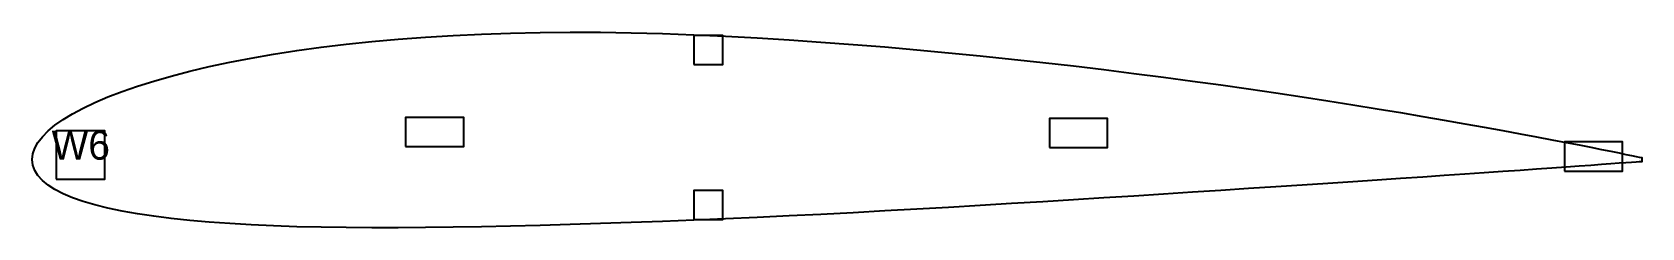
# Model space of a CAD drawing. Extents: x 0 to 2126, y -196 to 49.
# Drawn here: x 1205.9 to 1371.9, y 0 to 20.2 of the extents above; entities that cross this region are included whole.
import ezdxf

# ---------------------------------------------------------------- set-up
doc = ezdxf.new("R2010")
doc.units = 0
for name, color, linetype in [('WING_RIBS', 5, 'CONTINUOUS'), ('WING_RIBS_LABEL', 7, 'CONTINUOUS'), ('WING_RIBS_SLOTS', 1, 'CONTINUOUS')]:
    doc.layers.add(name, color=color, linetype=linetype)

msp = doc.modelspace()

# ---------------------------------------------------------------- texts
at = {"layer": 'WING_RIBS_LABEL'}
msp.add_text('W6', height=3, dxfattribs=at).set_placement((1207.949068, 7.031678))

# ---------------------------------------------------------------- linework, layer by layer
at = {"layer": 'WING_RIBS'}
msp.add_lwpolyline([(1205.949068, 7.031678), (1206.014677, 7.618228), (1206.211401, 8.207706), (1206.538929, 8.799597), (1206.996742, 9.393173), (1207.584118, 9.987504), (1208.300126, 10.581468), (1209.143635, 11.173762), (1210.113312, 11.762915), (1211.207623, 12.347306), (1212.424837, 12.925182), (1213.76303, 13.494678), (1215.220086, 14.053838), (1216.793701, 14.600637), (1218.481388, 15.133004), (1220.280476, 15.648845), (1222.188122, 16.146066), (1224.201309, 16.622597), (1226.316854, 17.07641), (1228.531412, 17.505544), (1230.841481, 17.908125), (1233.243409, 18.28238), (1235.733397, 18.626658), (1238.307508, 18.939442), (1240.961673, 19.219366), (1243.691694, 19.465218), (1246.493254, 19.675959), (1249.361925, 19.850721), (1252.293169, 19.988815), (1255.282352, 20.089736), (1258.324747, 20.153158), (1261.415544, 20.17894), (1264.549856, 20.167117), (1267.722727, 20.117899), (1270.929139, 20.031666), (1274.164022, 19.910385), (1277.422262, 19.761519), (1280.698707, 19.586913), (1283.988176, 19.387642), (1287.285468, 19.164855), (1290.585368, 18.919763), (1293.882659, 18.653632), (1297.172128, 18.367775), (1300.448573, 18.063543), (1303.706813, 17.742322), (1306.941697, 17.405528), (1310.148109, 17.054598), (1313.32098, 16.690988), (1316.455291, 16.316173), (1319.546089, 15.931641), (1322.588484, 15.538889), (1325.577667, 15.139429), (1328.508911, 14.734778), (1331.377581, 14.326462), (1334.179142, 13.916015), (1336.909163, 13.504976), (1339.563327, 13.094888), (1342.137439, 12.687298), (1344.627427, 12.283753), (1347.029354, 11.885798), (1349.339423, 11.494973), (1351.553981, 11.112807), (1353.669527, 10.740819), (1355.682714, 10.380506), (1357.59036, 10.03334), (1359.389448, 9.700762), (1361.077134, 9.384173), (1362.65075, 9.084929), (1364.107806, 8.804328), (1365.445999, 8.543607), (1366.663213, 8.303931), (1367.757524, 8.086385), (1368.7272, 7.891965), (1369.57071, 7.721571), (1370.286718, 7.576), (1370.874093, 7.455938), (1371.331907, 7.361955), (1371.659434, 7.2945), (1371.856158, 7.253897), (1371.921768, 7.240341), (1371.921768, 6.823016), (1371.856158, 6.818205), (1371.659434, 6.803788), (1371.331907, 6.779817), (1370.874093, 6.746374), (1370.286718, 6.703574), (1369.57071, 6.65156), (1368.7272, 6.590502), (1367.757524, 6.520595), (1366.663213, 6.442054), (1365.445999, 6.355112), (1364.107806, 6.260015), (1362.65075, 6.157023), (1361.077134, 6.046403), (1359.389448, 5.928427), (1357.59036, 5.803372), (1355.682714, 5.671518), (1353.669527, 5.533145), (1351.553981, 5.388533), (1349.339423, 5.237967), (1347.029354, 5.081732), (1344.627427, 4.920118), (1342.137439, 4.753425), (1339.563327, 4.581963), (1336.909163, 4.406056), (1334.179142, 4.226051), (1331.377581, 4.042317), (1328.508911, 3.855256), (1325.577667, 3.665304), (1322.588484, 3.472939), (1319.546089, 3.278685), (1316.455291, 3.083118), (1313.32098, 2.886866), (1310.148109, 2.69062), (1306.941697, 2.495129), (1303.706813, 2.301204), (1300.448573, 2.109722), (1297.172128, 1.92162), (1293.882659, 1.737895), (1290.585368, 1.559599), (1287.285468, 1.387839), (1283.988176, 1.223762), (1280.698707, 1.068558), (1277.422262, 0.923442), (1274.164022, 0.789648), (1270.929139, 0.667608), (1267.722727, 0.552279), (1264.549856, 0.443781), (1261.415544, 0.343621), (1258.324747, 0.253312), (1255.282352, 0.174354), (1252.293169, 0.108228), (1249.361925, 0.056373), (1246.493254, 0.020179), (1243.691694, 0.000971), (1240.961673, 0), (1238.307508, 0.018433), (1235.733397, 0.057342), (1233.243409, 0.117701), (1230.841481, 0.20038), (1228.531412, 0.30614), (1226.316854, 0.435632), (1224.201309, 0.589403), (1222.188122, 0.767887), (1220.280476, 0.971422), (1218.481388, 1.200244), (1216.793701, 1.4545), (1215.220086, 1.734256), (1213.76303, 2.039501), (1212.424837, 2.370162), (1211.207623, 2.72611), (1210.113312, 3.10717), (1209.143635, 3.513136), (1208.300126, 3.943774), (1207.584118, 4.398836), (1206.996742, 4.878066), (1206.538929, 5.381208), (1206.211401, 5.908013), (1206.014677, 6.458244), (1205.949068, 7.031678)], close=True, dxfattribs=at)
at = {"layer": 'WING_RIBS_SLOTS'}
for points in [[(1274.157602, 16.844853), (1277.157602, 16.844853), (1277.157602, 19.844853), (1274.157602, 19.844853)], [(1208.428249, 5.010917), (1213.428249, 5.010917), (1213.428249, 10.010917), (1208.428249, 10.010917)], [(1244.442243, 8.384118), (1250.442243, 8.384118), (1250.442243, 11.384118), (1244.442243, 11.384118)], [(1310.831323, 8.274755), (1316.831323, 8.274755), (1316.831323, 11.274755), (1310.831323, 11.274755)], [(1363.942587, 5.855322), (1369.942587, 5.855322), (1369.942587, 8.855322), (1363.942587, 8.855322)], [(1274.157602, 0.849791), (1277.157602, 0.849791), (1277.157602, 3.849791), (1274.157602, 3.849791)]]:
    msp.add_lwpolyline(points, close=True, dxfattribs=at)

msp.set_redraw_order([(e.dxf.handle, doc.entitydb.next_handle()) for e in msp.query("TEXT MTEXT ATTDEF DIMENSION ARC_DIMENSION")])  # texts and dimensions are drawn at this point

doc.saveas('drawing.dxf')
